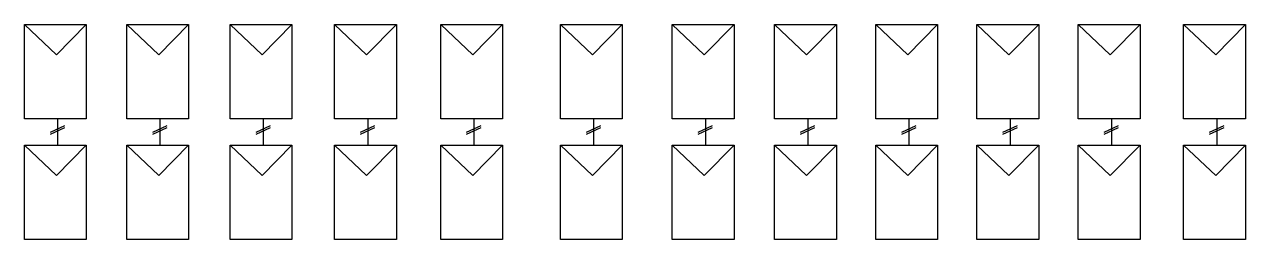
# Model space of a CAD drawing. Header units: inches. Extents: x 9190 to 83177, y 6945 to 19665.
# Drawn here: x 21773 to 28405, y 17514 to 18683 of the extents above; entities that cross this region are included whole.
import ezdxf

# ---------------------------------------------------------------- set-up
doc = ezdxf.new("R2010")
doc.units = ezdxf.units.IN
doc.header["$MEASUREMENT"] = 0

msp = doc.modelspace()

# ---------------------------------------------------------------- linework, layer by layer
for p, q in [((21772.7, 18682.6), (21946.6, 18517.5)), ((21946.6, 18517.5), (22108.9, 18682.6)), ((22328.2, 18682.6), (22502.1, 18517.5)), ((22502.1, 18517.5), (22664.5, 18682.6)), ((22889.5, 18682.6), (23063.4, 18517.5)), ((23063.4, 18517.5), (23225.8, 18682.6)), ((23456.6, 18682.6), (23630.5, 18517.5)), ((23630.5, 18517.5), (23792.8, 18682.6)), ((24033.4, 18682.6), (24207.3, 18517.5)), ((24207.3, 18517.5), (24369.7, 18682.6)), ((24683.4, 18682.6), (24857.3, 18517.5)), ((24857.3, 18517.5), (25019.6, 18682.6)), ((25291, 18682.6), (25464.9, 18517.5)), ((25464.9, 18517.5), (25627.2, 18682.6)), ((25846.5, 18682.6), (26020.4, 18517.5)), ((26020.4, 18517.5), (26182.7, 18682.6)), ((26396.2, 18682.6), (26570.1, 18517.5)), ((26570.1, 18517.5), (26732.4, 18682.6)), ((26945.9, 18682.6), (27119.8, 18517.5)), ((27119.8, 18517.5), (27282.2, 18682.6)), ((27495.7, 18682.6), (27669.6, 18517.5)), ((27669.6, 18517.5), (27831.9, 18682.6)), ((28068.5, 18682.6), (28242.5, 18517.5)), ((28242.5, 18517.5), (28404.8, 18682.6)), ((21913.8, 18097.6), (21992.2, 18134)), ((21913.8, 18086.8), (21992.2, 18123.1)), ((21955, 18027.1), (21955, 18170)), ((22469.3, 18097.6), (22547.7, 18134)), ((22469.3, 18086.8), (22547.7, 18123.1)), ((22510.5, 18027.1), (22510.5, 18170)), ((23030.6, 18097.6), (23109, 18134)), ((23030.6, 18086.8), (23109, 18123.1)), ((23071.8, 18027.1), (23071.8, 18170)), ((23597.7, 18097.6), (23676.1, 18134)), ((23597.7, 18086.8), (23676.1, 18123.1)), ((23638.9, 18027.1), (23638.9, 18170)), ((24174.5, 18097.6), (24252.9, 18134)), ((24174.5, 18086.8), (24252.9, 18123.1)), ((24215.7, 18027.1), (24215.7, 18170)), ((24824.5, 18097.6), (24902.9, 18134)), ((24824.5, 18086.8), (24902.9, 18123.1)), ((24865.7, 18027.1), (24865.7, 18170)), ((25432.1, 18097.6), (25510.5, 18134)), ((25432.1, 18086.8), (25510.5, 18123.1)), ((25473.3, 18027.1), (25473.3, 18170)), ((25987.6, 18097.6), (26066, 18134)), ((25987.6, 18086.8), (26066, 18123.1)), ((26028.8, 18027.1), (26028.8, 18170)), ((26537.3, 18097.6), (26615.7, 18134)), ((26537.3, 18086.8), (26615.7, 18123.1)), ((26578.5, 18027.1), (26578.5, 18170)), ((27087, 18097.6), (27165.5, 18134)), ((27087, 18086.8), (27165.5, 18123.1)), ((27128.2, 18027.1), (27128.2, 18170)), ((27636.8, 18097.6), (27715.2, 18134)), ((27636.8, 18086.8), (27715.2, 18123.1)), ((27678, 18027.1), (27678, 18170)), ((28209.6, 18097.6), (28288.1, 18134)), ((28209.6, 18086.8), (28288.1, 18123.1)), ((28250.8, 18027.1), (28250.8, 18170)), ((21772.7, 18027.1), (21946.6, 17862)), ((21946.6, 17862), (22108.9, 18027.1)), ((22328.2, 18027.1), (22502.1, 17862)), ((22502.1, 17862), (22664.5, 18027.1)), ((22889.5, 18027.1), (23063.4, 17862)), ((23063.4, 17862), (23225.8, 18027.1)), ((23456.6, 18027.1), (23630.5, 17862)), ((23630.5, 17862), (23792.8, 18027.1)), ((24033.4, 18027.1), (24207.3, 17862)), ((24207.3, 17862), (24369.7, 18027.1)), ((24683.4, 18027.1), (24857.3, 17862)), ((24857.3, 17862), (25019.6, 18027.1)), ((25291, 18027.1), (25464.9, 17862)), ((25464.9, 17862), (25627.2, 18027.1)), ((25846.5, 18027.1), (26020.4, 17862)), ((26020.4, 17862), (26182.7, 18027.1)), ((26396.2, 18027.1), (26570.1, 17862)), ((26570.1, 17862), (26732.4, 18027.1)), ((26945.9, 18027.1), (27119.8, 17862)), ((27119.8, 17862), (27282.2, 18027.1)), ((27495.7, 18027.1), (27669.6, 17862)), ((27669.6, 17862), (27831.9, 18027.1)), ((28068.5, 18027.1), (28242.5, 17862)), ((28242.5, 17862), (28404.8, 18027.1))]:
    msp.add_line(p, q)
for points in [[(21772.7, 18682.6), (22108.9, 18682.6), (22108.9, 18170), (21772.7, 18170)], [(22328.2, 18682.6), (22664.5, 18682.6), (22664.5, 18170), (22328.2, 18170)], [(22889.5, 18682.6), (23225.8, 18682.6), (23225.8, 18170), (22889.5, 18170)], [(23456.6, 18682.6), (23792.8, 18682.6), (23792.8, 18170), (23456.6, 18170)], [(24033.4, 18682.6), (24369.7, 18682.6), (24369.7, 18170), (24033.4, 18170)], [(24683.4, 18682.6), (25019.6, 18682.6), (25019.6, 18170), (24683.4, 18170)], [(25291, 18682.6), (25627.2, 18682.6), (25627.2, 18170), (25291, 18170)], [(25846.5, 18682.6), (26182.7, 18682.6), (26182.7, 18170), (25846.5, 18170)], [(26396.2, 18682.6), (26732.4, 18682.6), (26732.4, 18170), (26396.2, 18170)], [(26945.9, 18682.6), (27282.2, 18682.6), (27282.2, 18170), (26945.9, 18170)], [(27495.7, 18682.6), (27831.9, 18682.6), (27831.9, 18170), (27495.7, 18170)], [(28068.5, 18682.6), (28404.8, 18682.6), (28404.8, 18170), (28068.5, 18170)], [(21772.7, 18027.1), (22108.9, 18027.1), (22108.9, 17514.4), (21772.7, 17514.4)], [(22328.2, 18027.1), (22664.5, 18027.1), (22664.5, 17514.4), (22328.2, 17514.4)], [(22889.5, 18027.1), (23225.8, 18027.1), (23225.8, 17514.4), (22889.5, 17514.4)], [(23456.6, 18027.1), (23792.8, 18027.1), (23792.8, 17514.4), (23456.6, 17514.4)], [(24033.4, 18027.1), (24369.7, 18027.1), (24369.7, 17514.4), (24033.4, 17514.4)], [(24683.4, 18027.1), (25019.6, 18027.1), (25019.6, 17514.4), (24683.4, 17514.4)], [(25291, 18027.1), (25627.2, 18027.1), (25627.2, 17514.4), (25291, 17514.4)], [(25846.5, 18027.1), (26182.7, 18027.1), (26182.7, 17514.4), (25846.5, 17514.4)], [(26396.2, 18027.1), (26732.4, 18027.1), (26732.4, 17514.4), (26396.2, 17514.4)], [(26945.9, 18027.1), (27282.2, 18027.1), (27282.2, 17514.4), (26945.9, 17514.4)], [(27495.7, 18027.1), (27831.9, 18027.1), (27831.9, 17514.4), (27495.7, 17514.4)], [(28068.5, 18027.1), (28404.8, 18027.1), (28404.8, 17514.4), (28068.5, 17514.4)]]:
    msp.add_lwpolyline(points, close=True)

doc.saveas('drawing.dxf')
